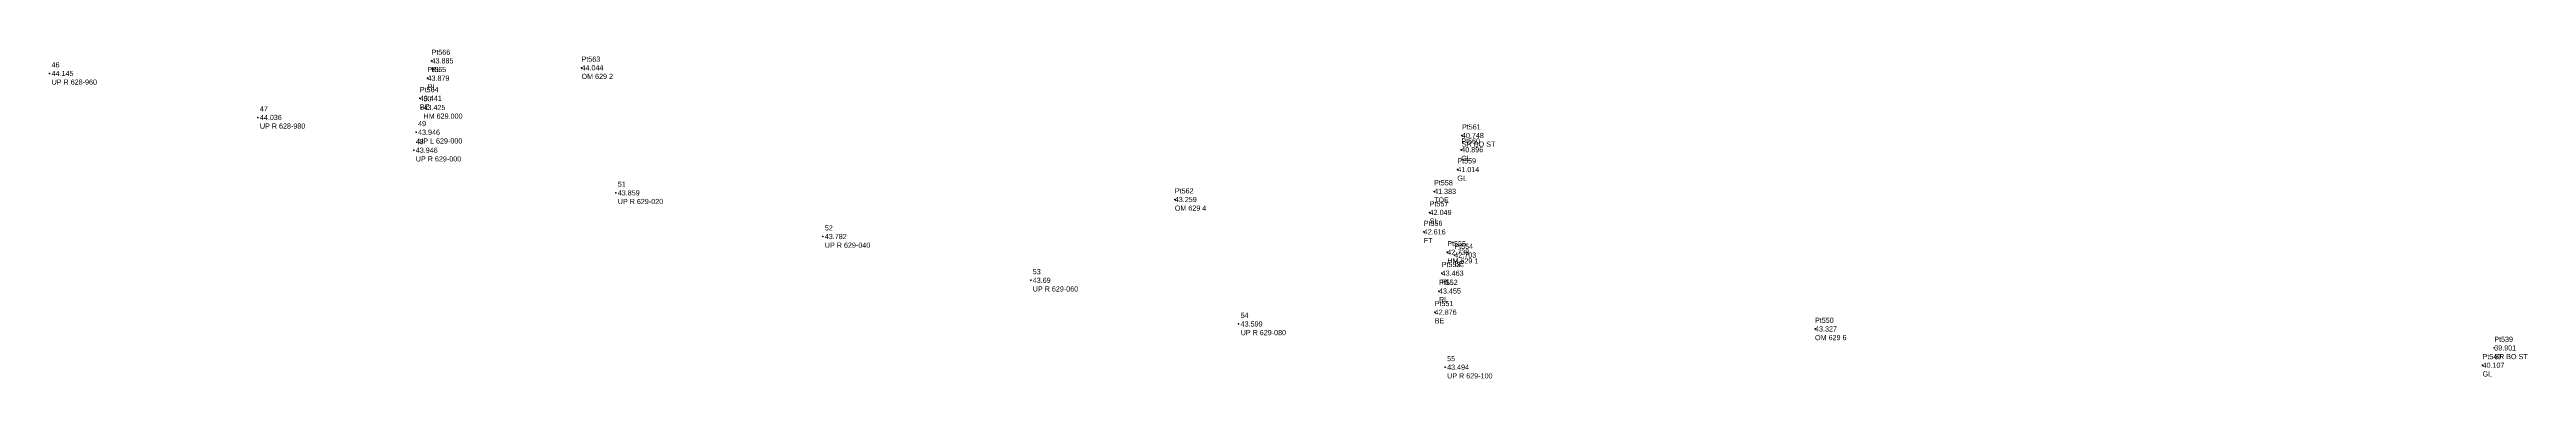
# Model space of a CAD drawing. Header units: metres. Extents: x 169978 to 830021, y 964681 to 1014880.
# Drawn here: x 823761.1 to 823999.8, y 980770.3 to 980802 of the extents above; entities that cross this region are included whole.
import ezdxf

# ---------------------------------------------------------------- set-up
doc = ezdxf.new("R2010")
doc.units = ezdxf.units.M

msp = doc.modelspace()

# ---------------------------------------------------------------- linework, layer by layer
at = {"layer": 'MDU TO TN 5628 000 to 634 000_SurveyPoint'}
for p in [(823797.95, 980800.92, 43.88), (823812.4, 980800.25, 44.04), (823797.56, 980799.25, 43.88), (823796.82, 980797.31, 43.44), (823897.22, 980793.72, 40.75), (823896.78, 980790.44, 41.01), (823897.16, 980792.35, 40.9), (823894.54, 980788.33, 41.38), (823869.56, 980787.55, 43.26), (823894.11, 980786.3, 42.05), (823893.54, 980784.43, 42.62), (823895.81, 980782.47, 42.74), (823896.49, 980782.2, 42.7), (823895.01, 980778.73, 43.45), (823895.27, 980780.45, 43.46), (823894.6, 980776.69, 42.88), (823931.24, 980775.07, 43.33), (823995.55, 980771.57, 40.11), (823996.68, 980773.24, 39.9)]:
    msp.add_point(p, dxfattribs=at)
at = {"layer": 'MEJ TO TNCH28-100 TO CH35-580_Survey'}
for p in [(823761.15, 980799.7, 44.14), (823781.22, 980795.46, 44.04), (823796.98, 980796.42, 43.43), (823796.46, 980794.03, 43.95), (823796.24, 980792.3, 43.95), (823815.7, 980788.19, 43.86), (823835.65, 980783.98, 43.78), (823855.68, 980779.76, 43.69), (823875.71, 980775.55, 43.6), (823895.6, 980771.38, 43.49)]:
    msp.add_point(p, dxfattribs=at)

# ---------------------------------------------------------------- texts
at = {"layer": 'MDU TO TN 5628 000 to 634 000_SurveyPoint', "color": 7, "char_height": 0.5, "attachment_point": 4}
for s, insert, width in [('Pt565\\P43.879\\PRL', (823797.56, 980799.25, 43.88), 3), ('Pt566\\P43.885\\PRL', (823797.95, 980800.92, 43.88), 3), ('Pt563\\P44.044\\POM 629 2', (823812.4, 980800.25, 44.04), 4.5), ('Pt564\\P43.441\\PBE', (823796.82, 980797.31, 43.44), 3), ('Pt560\\P40.896\\PGL', (823897.16, 980792.35, 40.9), 3), ('Pt561\\P40.748\\PSR BO ST', (823897.22, 980793.72, 40.75), 4.5), ('Pt559\\P41.014\\PGL', (823896.78, 980790.44, 41.01), 3), ('Pt562\\P43.259\\POM 629 4', (823869.56, 980787.55, 43.26), 4.5), ('Pt558\\P41.383\\PTOE', (823894.54, 980788.33, 41.38), 3), ('Pt556\\P42.616\\PFT', (823893.54, 980784.43, 42.62), 3), ('Pt557\\P42.049\\PSL', (823894.11, 980786.3, 42.05), 3), ('Pt555\\P42.738\\PHM 629 1', (823895.81, 980782.47, 42.74), 4.5), ('Pt554\\P42.703\\PBE', (823896.49, 980782.2, 42.7), 3), ('Pt553\\P43.463\\PRL', (823895.27, 980780.45, 43.46), 3), ('Pt552\\P43.455\\PRL', (823895.01, 980778.73, 43.45), 3), ('Pt551\\P42.876\\PBE', (823894.6, 980776.69, 42.88), 3), ('Pt550\\P43.327\\POM 629 6', (823931.24, 980775.07, 43.33), 4.5), ('Pt539\\P39.901\\PSR BO ST', (823996.68, 980773.24, 39.9), 4.5), ('Pt540\\P40.107\\PGL', (823995.55, 980771.57, 40.11), 3)]:
    msp.add_mtext(s, dxfattribs=dict(at, insert=insert, width=width))
at = {"layer": 'MEJ TO TNCH28-100 TO CH35-580_Survey', "char_height": 0.5, "attachment_point": 4}
for s, insert, width in [(' 46\\P 44.145\\P UP R 628-960', (823761.15, 980799.7, 44.14), 6.5), (' 50\\P 43.425\\P HM 629.000', (823796.98, 980796.42, 43.43), 5.5), (' 47\\P 44.036\\P UP R 628-980', (823781.22, 980795.46, 44.04), 6.5), (' 49\\P 43.946\\P UP L 629-000', (823796.46, 980794.03, 43.95), 6.5), (' 48\\P 43.946\\P UP R 629-000', (823796.24, 980792.3, 43.95), 6.5), (' 51\\P 43.859\\P UP R 629-020', (823815.7, 980788.19, 43.86), 6.5), (' 52\\P 43.782\\P UP R 629-040', (823835.65, 980783.98, 43.78), 6.5), (' 53\\P 43.69\\P UP R 629-060', (823855.68, 980779.76, 43.69), 6.5), (' 54\\P 43.599\\P UP R 629-080', (823875.71, 980775.55, 43.6), 6.5), (' 55\\P 43.494\\P UP R 629-100', (823895.6, 980771.38, 43.49), 6.5)]:
    msp.add_mtext(s, dxfattribs=dict(at, insert=insert, width=width))

doc.saveas('drawing.dxf')
